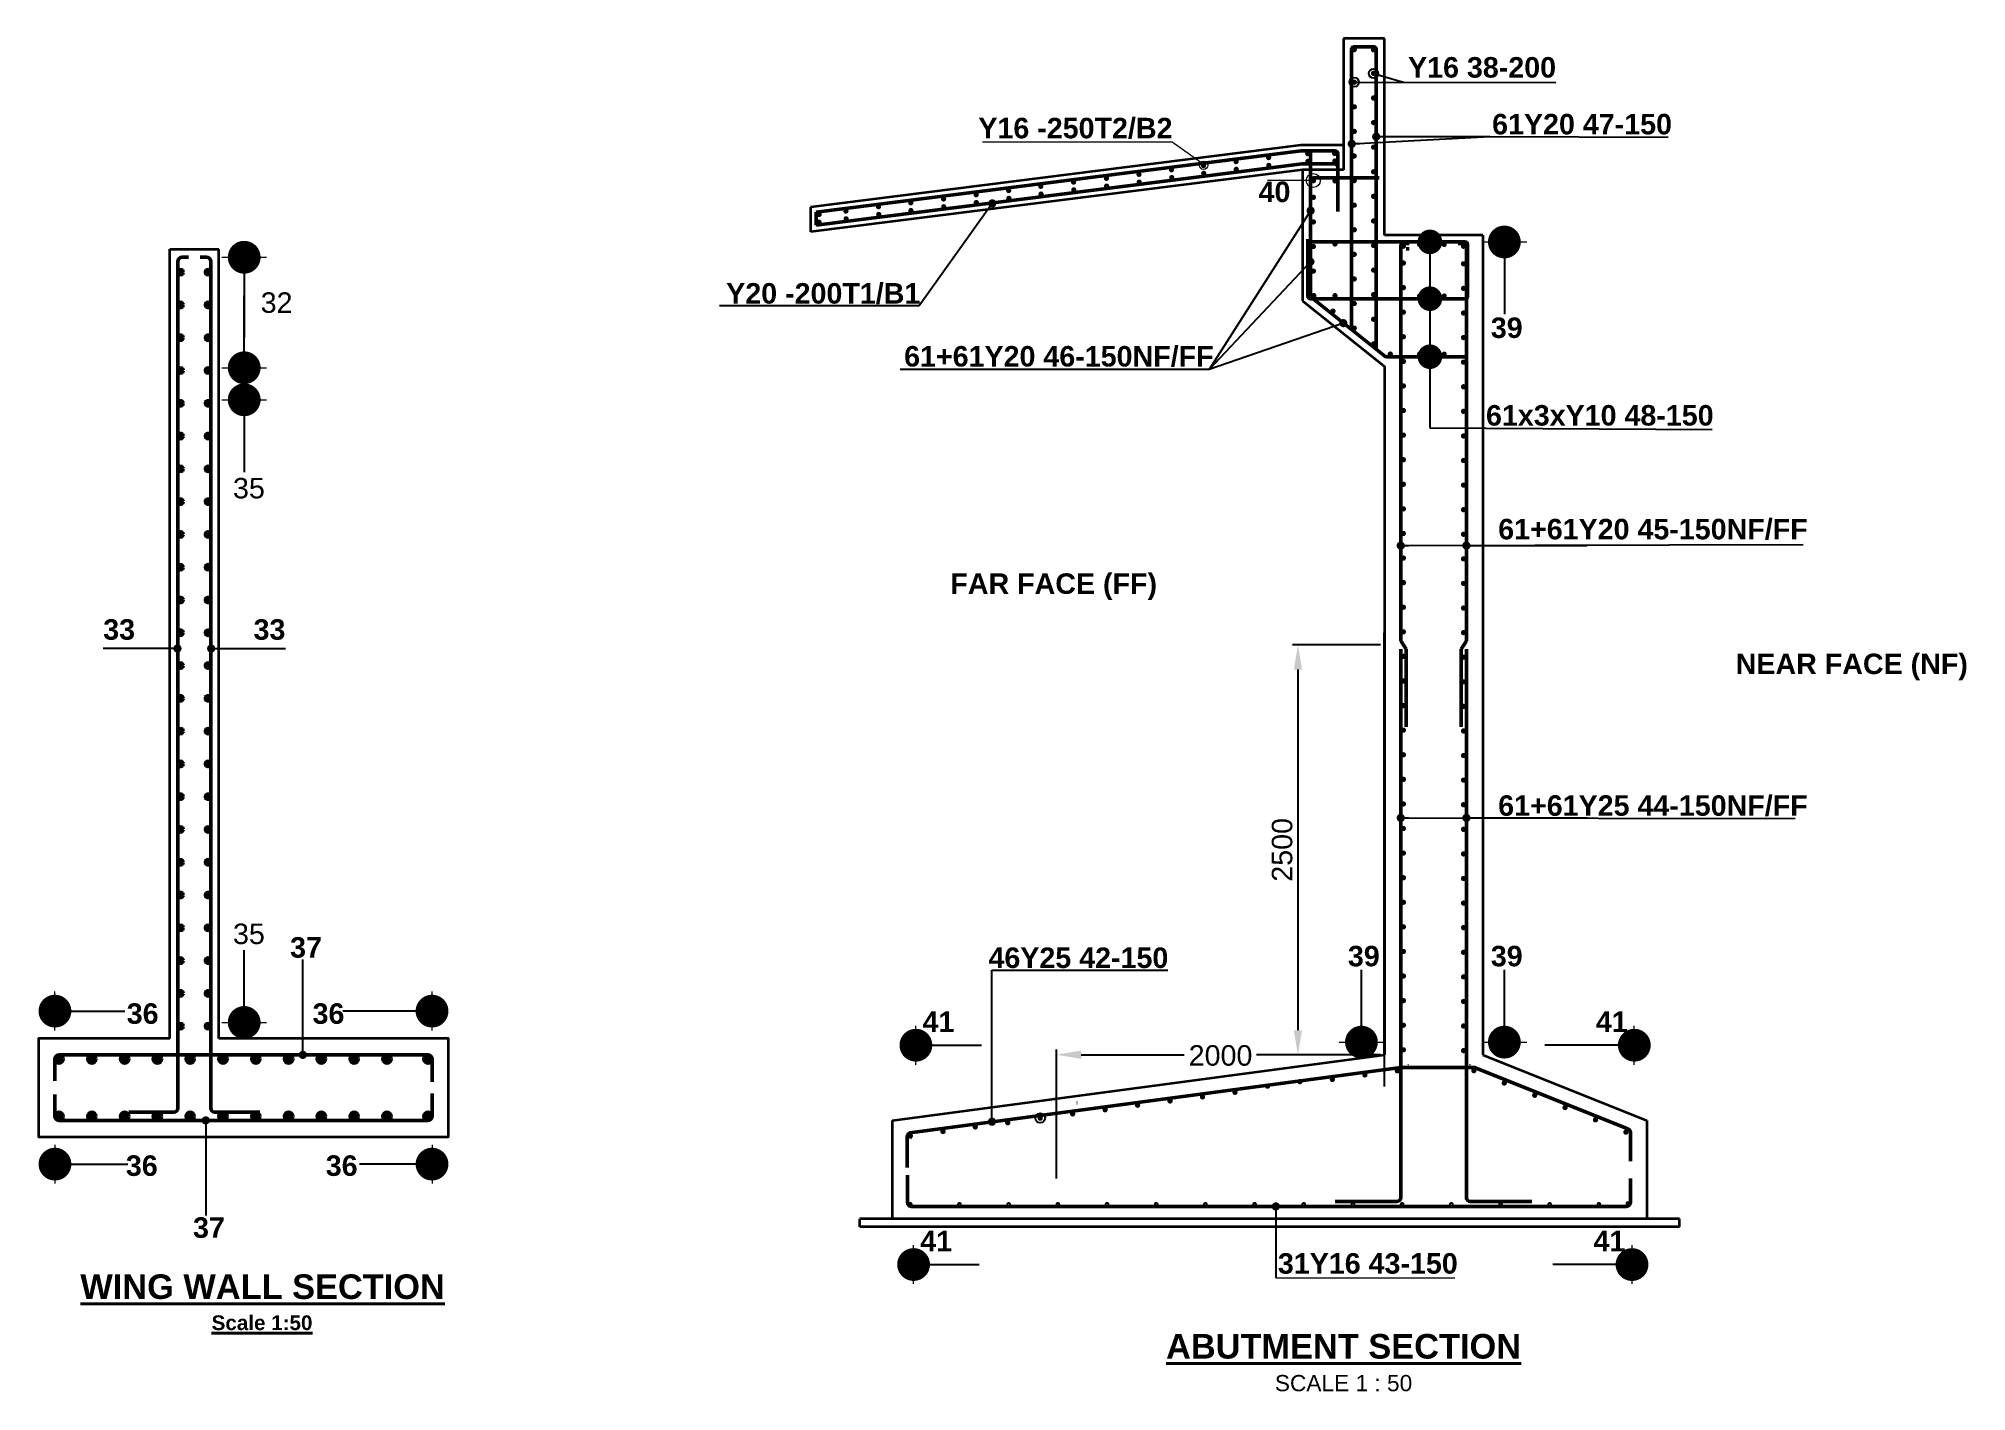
# Model space of a CAD drawing. Header units: millimetres. Extents: x -1307360 to -9241, y 140559 to 432424.
# Drawn here: x -1247910 to -1236150, y 151675 to 159929 of the extents above; entities that cross this region are included whole.
import ezdxf

# ---------------------------------------------------------------- set-up
doc = ezdxf.new("R2010")
doc.units = ezdxf.units.MM
doc.header["$MEASUREMENT"] = 0
for name, color, linetype, lineweight in [('dimension', 252, 'Continuous', 20), ('lettering', 120, 'Continuous', 25), ('outline', 3, 'Continuous', 35), ('reinforcement', 6, 'Continuous', 50), ('titles', 2, 'Continuous', 40)]:
    doc.layers.add(name, color=color, linetype=linetype, lineweight=lineweight)
doc.styles.add('ARIAL', font='arial.ttf')
doc.dimstyles.new('Dimstyle_50', dxfattribs={"dimtxt": 125, "dimasz": 125, "dimexe": 33, "dimexo": 25, "dimgap": 33, "dimtad": 1, "dimdec": 0, "dimzin": 0, "dimdsep": 46, "dimtxsty": 'ARIAL', "dimcen": 0.09, "dimclrd": 256, "dimclrt": 1, "dimadec": 0, "dimazin": 0, "dimtfac": 1, "dimtdec": 0, "dimtmove": 2, "dimatfit": 3, "dimldrblk": 'DOT', "dimfxl": 33, "dimtolj": 1, "dimtzin": 0, "dimarcsym": 0})

msp = doc.modelspace()

# ---------------------------------------------------------------- texts
at = {"layer": 'lettering', "char_height": 125, "style": 'ARIAL'}
for s, insert, width, attachment_point in [('\\pt1250;{\\fArial|b1|i0|c0|p34;Y16 38-200}', (-1239556.4, 159815.4), 973.836, 1), ('\\pt1250;{\\fArial|b1|i0|c0|p34;61Y20 47-150}', (-1239043.5, 159469), 5082.469, 1), ('{\\fArial|b1|i0|c0|p34;Y16 -250T2/B2}', (-1242177.2, 159444.9), 1278.898, 1), ('\\pt1250;{\\fArial|b1|i0|c0|p34;40}', (-1240468, 159056), 242.077, 1), ('{\\fArial|b1|i0|c0|p34;Y20 -200T1/B1}', (-1243715.3, 158436.6), 1278.898, 1), ('\\pt1250;32', (-1246554.7, 158380.2), 164.162, 1), ('\\pt1250;{\\fArial|b1|i0|c0|p34;39}', (-1239051.5, 158099.8), 287.741, 7), ('\\pt1250;{\\fArial|b1|i0|c0|p34;61+61Y20 46-150NF/FF}', (-1242630.1, 158052.6), 1953.523, 1), ('\\pt1250;{\\fArial|b1|i0|c0|p34;61x3xY10 48-150}', (-1239080.9, 157692.5), 1440.064, 1), ('\\pt1250;35', (-1246723.6, 157121.4), 262.219, 7), ('\\pt1250;{\\fArial|b1|i0|c0|p34;61+61Y20 45-150NF/FF}', (-1239006.5, 156998.4), 1985.138, 1), ('\\pt1250;{\\fArial|b1|i0|c0|p34;FAR FACE (FF)}', (-1242348.1, 156665.8), 1419.682, 1), ('\\pt1250;{\\fArial|b1|i0|c0|p34;33}', (-1247320.9, 156386.1), 276.568, 3), ('\\pt1250;{\\fArial|b1|i0|c0|p34;33}', (-1246598.2, 156386.1), 288.206, 1), ('\\pt1250;{\\fArial|b1|i0|c0|p34;NEAR FACE (NF)}', (-1237557.8, 156176.3), 5082.469, 1), ('\\pt1250;{\\fArial|b1|i0|c0|p34;61+61Y25 44-150NF/FF}', (-1239006.5, 155312), 1894.296, 1), ('\\pt1250;35', (-1246723.6, 154529.3), 260.879, 1), ('\\pt1250;{\\fArial|b1|i0|c0|p34;37}', (-1246375.3, 154319.6), 5082.469, 7), ('\\pt1250;{\\fArial|b1|i0|c0|p34;46Y25 42-150}', (-1241018.5, 154383.4), 1220.425, 3), ('\\pt1250;{\\fArial|b1|i0|c0|p34;39}', (-1239923.3, 154393.6), 287.741, 1), ('\\pt1250;{\\fArial|b1|i0|c0|p34;39}', (-1239051.5, 154393.6), 287.741, 1), ('\\pt1250;{\\fArial|b1|i0|c0|p34;36}', (-1247371.7, 153915.9), 243.446, 7), ('\\pt1250;{\\fArial|b1|i0|c0|p34;36}', (-1246044.1, 153915.9), 302.642, 9), ('\\pt1250;{\\fArial|b1|i0|c0|p34;41}', (-1242517.6, 153868), 302.642, 7), ('\\pt1250;{\\fArial|b1|i0|c0|p34;41}', (-1238216.8, 153868), 302.642, 9), ('\\pt1250;{\\fArial|b1|i0|c0|p34;36}', (-1247376.9, 153115.2), 269.396, 1), ('\\pt1250;{\\fArial|b1|i0|c0|p34;36}', (-1245963.5, 153115.2), 324.021, 3), ('\\pt1250;{\\fArial|b1|i0|c0|p34;37}', (-1246967.4, 152737.2), 295.309, 1), ('\\pt1250;{\\fArial|b1|i0|c0|p34;41}', (-1242531.6, 152530), 302.642, 7), ('\\pt1250;{\\fArial|b1|i0|c0|p34;41}', (-1238230.8, 152530), 302.642, 9), ('\\pt1250;{\\fArial|b1|i0|c0|p34;31Y16 43-150}', (-1240350.2, 152518.6), 1182.611, 1)]:
    msp.add_mtext(s, dxfattribs=dict(at, insert=insert, width=width, attachment_point=attachment_point))
at = {"layer": 'titles', "char_height": 150, "style": 'ARIAL'}
for s, insert, width, attachment_point in [('\\pi12.571;{\\fArial|b1|i0|c0|p34;\\L\\C1;WING WALL SECTION \\P\\pi813.27;\\H0.6x;Scale 1:50}', (-1247667.2, 152389.2), 2230.941, 1), ('{\\fArial|b1|i0|c0|p34;\\L\\C1;ABUTMENT SECTION\\P\\fArial|b0|i0|c0|p34;\\H0.66x;\\lSCALE 1 : 50}', (-1239949.8, 151850.2), 2426.961, 5)]:
    msp.add_mtext(s, dxfattribs=dict(at, insert=insert, width=width, attachment_point=attachment_point))

# ---------------------------------------------------------------- blocks, each defined once
blk = doc.blocks.new('_Dot')
at = {"color": 0, "linetype": 'ByBlock', "lineweight": -2}
blk.add_line((-0.5, 0), (-1, 0), dxfattribs=at)
at = {"color": 0, "linetype": 'ByBlock', "const_width": 0.5}
blk.add_lwpolyline([(-0.25, 0, 1), (0.25, 0, 1)], format="xyb", close=True, dxfattribs=at)
blk = doc.blocks.new('*D112')
at = {"layer": 'Defpoints', "color": 0, "transparency": 16777216}
for p in [(-1241700, 153729), (-1239700, 153511), (-1241700, 152949)]:
    blk.add_point(p, dxfattribs=at)
at = {"layer": 'dimension', "color": 0, "lineweight": -2, "transparency": 16777216}
for p, q in [((-1241700, 152974), (-1241700, 153762)), ((-1239700, 153536), (-1239700, 153762))]:
    blk.add_line(p, q, dxfattribs=at)
at = {"layer": 'dimension', "lineweight": -2, "transparency": 16777216}
for p, q in [((-1241550, 153729), (-1240921, 153729)), ((-1239850, 153729), (-1240480, 153729))]:
    blk.add_line(p, q, dxfattribs=at)
at = {"layer": 'dimension', "transparency": 16777216}
for points in [[(-1241550, 153754), (-1241550, 153704), (-1241700, 153729)], [(-1239850, 153754), (-1239850, 153704), (-1239700, 153729)]]:
    blk.add_solid(points, dxfattribs=at)
at = {"layer": 'dimension', "color": 1, "transparency": 16777216, "insert": (-1240700, 153724), "char_height": 125, "attachment_point": 5, "style": 'ARIAL'}
blk.add_mtext('\\A1;2000', dxfattribs=at)
blk = doc.blocks.new('*D113')
at = {"layer": 'Defpoints', "color": 0, "transparency": 16777216}
for p in [(-1239700, 156229), (-1240228, 153729), (-1239700, 153729)]:
    blk.add_point(p, dxfattribs=at)
at = {"layer": 'dimension', "color": 0, "lineweight": -2, "transparency": 16777216}
for p, q in [((-1239725, 156229), (-1240261, 156229)), ((-1239725, 153729), (-1240261, 153729))]:
    blk.add_line(p, q, dxfattribs=at)
at = {"layer": 'dimension', "lineweight": -2, "transparency": 16777216}
blk.add_line((-1240228, 156079), (-1240228, 153879), dxfattribs=at)
at = {"layer": 'dimension', "transparency": 16777216}
for points in [[(-1240253, 156079), (-1240203, 156079), (-1240228, 156229)], [(-1240253, 153879), (-1240203, 153879), (-1240228, 153729)]]:
    blk.add_solid(points, dxfattribs=at)
at = {"layer": 'dimension', "color": 1, "transparency": 16777216, "insert": (-1240324, 154979), "char_height": 125, "attachment_point": 5, "rotation": 90, "style": 'ARIAL'}
blk.add_mtext('\\A1;2500', dxfattribs=at)

# ---------------------------------------------------------------- dimensions: what is measured, and where the dimension line sits
at = {"layer": 'dimension'}
dim = msp.add_linear_dim(base=(-1240227.5, 153728.6), p1=(-1239700.5, 156228.6), p2=(-1239700.5, 153728.6), angle=90, dimstyle='Dimstyle_50', override={"dimasz": 150}, dxfattribs=at)
dim.commit()
dim.dimension.update_dxf_attribs({"geometry": '*D113', "text_midpoint": (-1240324.3, 154978.6)})
dim = msp.add_linear_dim(base=(-1241700.5, 153728.6), p1=(-1239700.5, 153510.7), p2=(-1241700.5, 152949.3), dimstyle='Dimstyle_50', override={"dimasz": 150}, dxfattribs=at)
dim.commit()
dim.dimension.update_dxf_attribs({"geometry": '*D112', "text_midpoint": (-1240700.5, 153724.5), "dimtype": 160})

# ---------------------------------------------------------------- hatches: boundary and pattern name
at = {"layer": 'reinforcement'}
for points in [[(-1240390.7, 159202.3, 1), (-1240422.7, 159202.3, 1)], [(-1240152.4, 159226.7, 1), (-1240184.4, 159226.7, 1)], [(-1239988.4, 159227.8, 1), (-1240020.4, 159227.8, 1)], [(-1241181.6, 159100.1, 1), (-1241213.6, 159100.1, 1)], [(-1240983.1, 159127.6, 1), (-1241015.1, 159127.6, 1)], [(-1240787.7, 159153.5, 1), (-1240819.7, 159153.5, 1)], [(-1240786.6, 159106.3, 1), (-1240818.6, 159106.3, 1)], [(-1240589.2, 159177.9, 1), (-1240621.2, 159177.9, 1)], [(-1240588.1, 159130.7, 1), (-1240620.1, 159130.7, 1)], [(-1240389.6, 159155, 1), (-1240421.6, 159155, 1)], [(-1240151.2, 159179.4, 1), (-1240183.2, 159179.4, 1)], [(-1239986.8, 159181.4, 1), (-1240018.8, 159181.4, 1)], [(-1242174.8, 158975.4, 1), (-1242206.8, 158975.4, 1)], [(-1241976.3, 159001.1, 1), (-1242008.3, 159001.1, 1)], [(-1241780.3, 159026.9, 1), (-1241812.3, 159026.9, 1)], [(-1241779.1, 158979.7, 1), (-1241811.1, 158979.7, 1)], [(-1241580.2, 159052.9, 1), (-1241612.2, 159052.9, 1)], [(-1241579, 159005.6, 1), (-1241611, 159005.6, 1)], [(-1241380.1, 159075.7, 1), (-1241412.1, 159075.7, 1)], [(-1241379, 159028.4, 1), (-1241411, 159028.4, 1)], [(-1241180.5, 159052.8, 1), (-1241212.5, 159052.8, 1)], [(-1240981.9, 159080.3, 1), (-1241013.9, 159080.3, 1)], [(-1243132.3, 158855.5, 1), (-1243164.3, 158855.5, 1)], [(-1242968.9, 158876.2, 1), (-1243000.9, 158876.2, 1)], [(-1242769.9, 158902.9, 1), (-1242801.9, 158902.9, 1)], [(-1242768.7, 158855.7, 1), (-1242800.7, 158855.7, 1)], [(-1242573.3, 158926.3, 1), (-1242605.3, 158926.3, 1)], [(-1242572.2, 158879, 1), (-1242604.2, 158879, 1)], [(-1242373.3, 158949.8, 1), (-1242405.3, 158949.8, 1)], [(-1242372.2, 158902.6, 1), (-1242404.2, 158902.6, 1)], [(-1242173.7, 158928.2, 1), (-1242205.7, 158928.2, 1)], [(-1241975.1, 158953.8, 1), (-1242007.1, 158953.8, 1)], [(-1243133.2, 158808.3, 1), (-1243165.2, 158808.3, 1)], [(-1242967.7, 158828.9, 1), (-1242999.7, 158828.9, 1)], [(-1247059.5, 158503.4, 1), (-1247027.5, 158503.4, 1)], [(-1246859.5, 158503.4, 1), (-1246891.5, 158503.4, 1)], [(-1247059.5, 158303.4, 1), (-1247027.5, 158303.4, 1)], [(-1246859.5, 158303.4, 1), (-1246891.5, 158303.4, 1)], [(-1247059.5, 158103.4, 1), (-1247027.5, 158103.4, 1)], [(-1246859.5, 158103.4, 1), (-1246891.5, 158103.4, 1)], [(-1247059.5, 157903.4, 1), (-1247027.5, 157903.4, 1)], [(-1246859.5, 157903.4, 1), (-1246891.5, 157903.4, 1)], [(-1247059.5, 157703.4, 1), (-1247027.5, 157703.4, 1)], [(-1246859.5, 157703.4, 1), (-1246891.5, 157703.4, 1)], [(-1247059.5, 157503.4, 1), (-1247027.5, 157503.4, 1)], [(-1246859.5, 157503.4, 1), (-1246891.5, 157503.4, 1)], [(-1247059.5, 157303.4, 1), (-1247027.5, 157303.4, 1)], [(-1246859.5, 157303.4, 1), (-1246891.5, 157303.4, 1)], [(-1247059.5, 157103.4, 1), (-1247027.5, 157103.4, 1)], [(-1246859.5, 157103.4, 1), (-1246891.5, 157103.4, 1)], [(-1247059.5, 156903.4, 1), (-1247027.5, 156903.4, 1)], [(-1246859.5, 156903.4, 1), (-1246891.5, 156903.4, 1)], [(-1247059.5, 156703.4, 1), (-1247027.5, 156703.4, 1)], [(-1246859.5, 156703.4, 1), (-1246891.5, 156703.4, 1)], [(-1247059.5, 156503.4, 1), (-1247027.5, 156503.4, 1)], [(-1246859.5, 156503.4, 1), (-1246891.5, 156503.4, 1)], [(-1247059.5, 156303.4, 1), (-1247027.5, 156303.4, 1)], [(-1246859.5, 156303.4, 1), (-1246891.5, 156303.4, 1)], [(-1247059.5, 156103.4, 1), (-1247027.5, 156103.4, 1)], [(-1246859.5, 156103.4, 1), (-1246891.5, 156103.4, 1)], [(-1247059.5, 155903.4, 1), (-1247027.5, 155903.4, 1)], [(-1246859.5, 155903.4, 1), (-1246891.5, 155903.4, 1)], [(-1247059.5, 155703.4, 1), (-1247027.5, 155703.4, 1)], [(-1246859.5, 155703.4, 1), (-1246891.5, 155703.4, 1)], [(-1247059.5, 155503.4, 1), (-1247027.5, 155503.4, 1)], [(-1246859.5, 155503.4, 1), (-1246891.5, 155503.4, 1)], [(-1247059.5, 155303.4, 1), (-1247027.5, 155303.4, 1)], [(-1246859.5, 155303.4, 1), (-1246891.5, 155303.4, 1)], [(-1247059.5, 155103.4, 1), (-1247027.5, 155103.4, 1)], [(-1246859.5, 155103.4, 1), (-1246891.5, 155103.4, 1)], [(-1247059.5, 154903.4, 1), (-1247027.5, 154903.4, 1)], [(-1246859.5, 154903.4, 1), (-1246891.5, 154903.4, 1)], [(-1247059.5, 154703.4, 1), (-1247027.5, 154703.4, 1)], [(-1246859.5, 154703.4, 1), (-1246891.5, 154703.4, 1)], [(-1247059.5, 154503.4, 1), (-1247027.5, 154503.4, 1)], [(-1246859.5, 154503.4, 1), (-1246891.5, 154503.4, 1)], [(-1247059.5, 154303.4, 1), (-1247027.5, 154303.4, 1)], [(-1246859.5, 154303.4, 1), (-1246891.5, 154303.4, 1)], [(-1247059.5, 154103.4, 1), (-1247027.5, 154103.4, 1)], [(-1246859.5, 154103.4, 1), (-1246891.5, 154103.4, 1)], [(-1247059.5, 153903.4, 1), (-1247027.5, 153903.4, 1)], [(-1246859.5, 153903.4, 1), (-1246891.5, 153903.4, 1)], [(-1247809.5, 153703.4, 1), (-1247759.5, 153703.4, 1)], [(-1247609.5, 153703.4, 1), (-1247559.5, 153703.4, 1)], [(-1247409.5, 153703.4, 1), (-1247359.5, 153703.4, 1)], [(-1247209.5, 153703.4, 1), (-1247159.5, 153703.4, 1)], [(-1247009.5, 153703.4, 1), (-1246959.5, 153703.4, 1)], [(-1246809.5, 153703.4, 1), (-1246759.5, 153703.4, 1)], [(-1246609.5, 153703.4, 1), (-1246559.5, 153703.4, 1)], [(-1246409.5, 153703.4, 1), (-1246359.5, 153703.4, 1)], [(-1246209.5, 153703.4, 1), (-1246159.5, 153703.4, 1)], [(-1246009.5, 153703.4, 1), (-1245959.5, 153703.4, 1)], [(-1245809.5, 153703.4, 1), (-1245759.5, 153703.4, 1)], [(-1245559.5, 153703.4, 1), (-1245509.5, 153703.4, 1)], [(-1247809.5, 153353.4, 1), (-1247759.5, 153353.4, 1)], [(-1247609.5, 153353.4, 1), (-1247559.5, 153353.4, 1)], [(-1247409.5, 153353.4, 1), (-1247359.5, 153353.4, 1)], [(-1247209.5, 153353.4, 1), (-1247159.5, 153353.4, 1)], [(-1247009.5, 153353.4, 1), (-1246959.5, 153353.4, 1)], [(-1246809.5, 153353.4, 1), (-1246759.5, 153353.4, 1)], [(-1246609.5, 153353.4, 1), (-1246559.5, 153353.4, 1)], [(-1246409.5, 153353.4, 1), (-1246359.5, 153353.4, 1)], [(-1246209.5, 153353.4, 1), (-1246159.5, 153353.4, 1)], [(-1246009.5, 153353.4, 1), (-1245959.5, 153353.4, 1)], [(-1245809.5, 153353.4, 1), (-1245759.5, 153353.4, 1)], [(-1245559.5, 153353.4, 1), (-1245509.5, 153353.4, 1)]]:
    msp.add_hatch(color=256, dxfattribs=at).paths.add_polyline_path(points)

# ---------------------------------------------------------------- linework, layer by layer
for points in [[(-1239738.8, 159707.7), (-1239584.2, 159662)], [(-1239884.5, 159662), (-1238655.5, 159660.9)], [(-1239058.3, 159330.1), (-1237970.4, 159327.4)], [(-1242538.1, 158298.4), (-1243755.4, 158298.4)], [(-1240769.6, 157909.7), (-1242654.6, 157909.7)], [(-1239422.9, 157553.3), (-1237701.9, 157542.7)], [(-1242094.2, 154245.9), (-1241022.4, 154245.9)]]:
    msp.add_lwpolyline(points)
for centre, radius in [((-1239884.5, 159662), 28.9), ((-1239766.5, 159715.9), 28.9), ((-1241800.2, 153342.3), 29.5)]:
    msp.add_circle(centre, radius)
at = {"layer": 'dimension'}
for p, q in [((-1240994.2, 159296.5), (-1242152, 159296.5)), ((-1239100.5, 158687.4), (-1238832.3, 158687.4)), ((-1246791.8, 158594.3), (-1246518.7, 158594.3)), ((-1246791.8, 157920.1), (-1246518.7, 157920.1)), ((-1246791.8, 157724.6), (-1246518.7, 157724.6)), ((-1247809.5, 153876.3), (-1247809.5, 154114)), ((-1245509.5, 153876.3), (-1245509.5, 154114)), ((-1246791.8, 153926.1), (-1246518.7, 153926.1)), ((-1242558.2, 153668.4), (-1242558.2, 153906.1)), ((-1238176.2, 153668.4), (-1238176.2, 153906.1)), ((-1239977.1, 153806), (-1239704, 153806)), ((-1239105.3, 153806), (-1238832.3, 153806)), ((-1247809.5, 153180.5), (-1247809.5, 152942.8)), ((-1245509.5, 153180.5), (-1245509.5, 152942.8)), ((-1242572.2, 152330.5), (-1242572.2, 152568.2)), ((-1238190.2, 152330.5), (-1238190.2, 152568.2))]:
    msp.add_line(p, q, dxfattribs=at)
for points in [[(-1240820.2, 159173.4), (-1240994.2, 159296.5)], [(-1240134.5, 159062.6), (-1240414, 159062.6)], [(-1240363.1, 152367.8), (-1239270.5, 152367.8)]]:
    msp.add_lwpolyline(points, dxfattribs=at)
for centre, radius in [((-1240803.4, 159155), 25), ((-1240134.5, 159062.6), 43)]:
    msp.add_circle(centre, radius, dxfattribs=at)
for centre, start, end in [((-1239554.3, 153642.7), 90, 95.71059), ((-1239180.9, 153642.7), 78.69007, 90)]:
    msp.add_arc(centre, 25, start, end, dxfattribs=at)
at = {"layer": 'outline'}
for p, q in [((-1239950.5, 159928.6), (-1239950.5, 159128.6)), ((-1239700.5, 159928.6), (-1239950.5, 159928.6)), ((-1239700.5, 158728.6), (-1239700.5, 159928.6)), ((-1240209.9, 159278.6), (-1243200.5, 158900.9)), ((-1239950.5, 159278.6), (-1240209.9, 159278.6)), ((-1240200.5, 159128.6), (-1243200.5, 158749.7)), ((-1240200.5, 159128.6), (-1240200.5, 158328.6)), ((-1239950.5, 159128.6), (-1240200.5, 159128.6)), ((-1243200.5, 158900.9), (-1243200.5, 158749.7)), ((-1247109.5, 158643.9), (-1246809.5, 158643.9)), ((-1247109.5, 153828.4), (-1247109.5, 158643.9)), ((-1246809.5, 153828.4), (-1246809.5, 158643.9)), ((-1239100.5, 158728.6), (-1239700.5, 158728.6)), ((-1239100.5, 158728.6), (-1239100.5, 153728.6)), ((-1240200.5, 158328.6), (-1239700.5, 157928.6)), ((-1239700.5, 157928.6), (-1239700.5, 153728.6)), ((-1239700.5, 153728.6), (-1239700.5, 156303.6)), ((-1242700.5, 153328.6), (-1239700.5, 153728.6)), ((-1239100.5, 153728.6), (-1238100.5, 153328.6)), ((-1242700.5, 152728.6), (-1242700.5, 153328.6)), ((-1238100.5, 153328.6), (-1238100.5, 152728.6)), ((-1237900.5, 152728.6), (-1242900.5, 152728.6)), ((-1242900.5, 152678.6), (-1242900.5, 152728.6)), ((-1237900.5, 152678.6), (-1242900.5, 152678.6)), ((-1237900.5, 152678.6), (-1237900.5, 152728.6)), ((-1237900.5, 152678.6), (-1237900.5, 152728.6))]:
    msp.add_line(p, q, dxfattribs=at)
msp.add_lwpolyline([(-1247109.5, 153828.4), (-1247909.5, 153828.4), (-1247909.5, 153228.4), (-1245409.5, 153228.4), (-1245409.5, 153828.4), (-1246809.5, 153828.4)], dxfattribs=at)
at = {"layer": 'reinforcement'}
for p, q in [((-1239900.5, 159862.6), (-1239900.5, 158152.6)), ((-1239766.5, 159878.6), (-1239884.5, 159878.6)), ((-1239750.5, 158032.6), (-1239750.5, 159862.6)), ((-1240207.7, 159243.6), (-1243165.5, 158870)), ((-1240001.5, 159243.6), (-1240209.9, 159243.6)), ((-1240166.5, 159243.6), (-1240207.7, 159243.6)), ((-1240150.5, 159062.6), (-1240150.5, 159227.6)), ((-1239985.5, 159227.6), (-1239985.5, 159128.6)), ((-1240202.7, 159163.6), (-1243165.5, 158789.4)), ((-1239985.5, 159163.6), (-1240202.7, 159163.6)), ((-1239985.5, 159147.6), (-1239985.5, 158872.6)), ((-1240150.5, 159062.6), (-1240150.5, 158360.3)), ((-1239732.2, 159078.6), (-1240134.5, 159078.6)), ((-1243165.5, 158870), (-1243165.5, 158789.4)), ((-1247059.5, 153403.1), (-1247059.5, 158568.9)), ((-1247034.5, 158593.9), (-1246994.9, 158593.9)), ((-1246884.5, 158593.9), (-1246924.2, 158593.9)), ((-1246859.5, 153403.1), (-1246859.5, 158568.9)), ((-1240144.5, 158347.8), (-1239698.6, 157991.1)), ((-1239200.1, 157987.6), (-1239688.6, 157987.6)), ((-1239568.8, 156203.6), (-1239600.8, 156253.6)), ((-1239600.8, 156203.6), (-1239600.8, 152858.5)), ((-1239232.1, 156203.6), (-1239200.1, 156253.6)), ((-1239199.9, 156203.6), (-1239200.5, 152858.5)), ((-1247809.5, 153570.2), (-1247809.5, 153703.4)), ((-1247784.5, 153728.4), (-1245534.5, 153728.4)), ((-1245509.5, 153703.4), (-1245509.5, 153564.5)), ((-1242595.6, 153251.8), (-1239600.8, 153651.1)), ((-1239600.8, 153651.1), (-1239149, 153651.1)), ((-1239151.6, 153652.1), (-1238215.6, 153277.7)), ((-1247809.5, 153486.6), (-1247809.5, 153353.4)), ((-1245509.5, 153353.4), (-1245509.5, 153492.3)), ((-1247084.5, 153378.1), (-1247359.5, 153378.1)), ((-1246834.5, 153378.1), (-1246559.5, 153378.1)), ((-1241575.6, 153435.7), (-1241575.4, 153435.7)), ((-1241575.5, 153435.6), (-1241575.5, 153435.8)), ((-1247784.5, 153328.4), (-1245534.5, 153328.4)), ((-1242611.1, 153228.6), (-1242611.1, 153041.1)), ((-1242586.2, 153223.7), (-1242586, 153223.7)), ((-1242586.1, 153223.7), (-1242586.1, 153223.8)), ((-1238200.5, 153080), (-1238200.5, 153254.7)), ((-1242609.5, 152828.6), (-1242609.5, 152993.6)), ((-1238200.5, 152973.3), (-1238200.5, 152828.6)), ((-1238225.5, 152803.6), (-1242584.5, 152803.6)), ((-1239625.8, 152833.5), (-1240000.8, 152833.5)), ((-1239175.5, 152833.5), (-1238800.5, 152833.5))]:
    msp.add_line(p, q, dxfattribs=at)
at = {"layer": 'reinforcement', "const_width": 16}
for points in [[(-1239892.5, 159860.7, 1), (-1239876.5, 159860.7, 1)], [(-1239774.5, 159859.5, 1), (-1239758.5, 159859.5, 1)], [(-1239774.5, 159715.9, 1), (-1239758.5, 159715.9, 1)], [(-1239892.5, 159662, 1), (-1239876.5, 159662, 1)], [(-1239774.5, 159565.9, 1), (-1239758.5, 159565.9, 1)], [(-1239892.5, 159512, 1), (-1239876.5, 159512, 1)], [(-1239892.5, 159362, 1), (-1239876.5, 159362, 1)], [(-1239774.5, 159415.9, 1), (-1239758.5, 159415.9, 1)], [(-1239892.5, 159212, 1), (-1239876.5, 159212, 1)], [(-1239774.5, 159265.9, 1), (-1239758.5, 159265.9, 1)], [(-1239774.5, 159115.9, 1), (-1239758.5, 159115.9, 1)], [(-1240141.6, 159061.4, 1), (-1240125.6, 159061.4, 1)], [(-1240009.8, 159060.2, 1), (-1239993.8, 159060.2, 1)], [(-1239892.5, 159062, 1), (-1239876.5, 159062, 1)], [(-1240141.6, 158959.9, 1), (-1240125.6, 158959.9, 1)], [(-1239892.5, 158912, 1), (-1239876.5, 158912, 1)], [(-1239774.5, 158965.9, 1), (-1239758.5, 158965.9, 1)], [(-1240141.6, 158809.9, 1), (-1240125.6, 158809.9, 1)], [(-1239892.5, 158762, 1), (-1239876.5, 158762, 1)], [(-1239774.5, 158815.9, 1), (-1239758.5, 158815.9, 1)], [(-1240141.6, 158659.9, 1), (-1240125.6, 158659.9, 1)], [(-1240009.8, 158675.3, 1), (-1239993.8, 158675.3, 1)], [(-1239774.5, 158665.9, 1), (-1239758.5, 158665.9, 1)], [(-1239592.7, 158661.6, 1), (-1239576.7, 158661.6, 1)], [(-1239493.8, 158672.7, 1), (-1239477.8, 158672.7, 1)], [(-1239343.8, 158672.7, 1), (-1239327.8, 158672.7, 1)], [(-1239226, 158661.5, 1), (-1239210, 158661.5, 1)], [(-1240141.6, 158509.9, 1), (-1240125.6, 158509.9, 1)], [(-1239892.5, 158612, 1), (-1239876.5, 158612, 1)], [(-1239774.5, 158515.9, 1), (-1239758.5, 158515.9, 1)], [(-1239592.7, 158559.2, 1), (-1239576.7, 158559.2, 1)], [(-1239226, 158554.3, 1), (-1239210, 158554.3, 1)], [(-1239892.5, 158462, 1), (-1239876.5, 158462, 1)], [(-1239592.7, 158409.2, 1), (-1239576.7, 158409.2, 1)], [(-1239226, 158404.3, 1), (-1239210, 158404.3, 1)], [(-1240138.9, 158359.9, 1), (-1240122.9, 158359.9, 1)], [(-1240022.3, 158265.5, 1), (-1240006.3, 158265.5, 1)], [(-1240009.8, 158359.9, 1), (-1239993.8, 158359.9, 1)], [(-1239892.5, 158312, 1), (-1239876.5, 158312, 1)], [(-1239774.5, 158365.9, 1), (-1239758.5, 158365.9, 1)], [(-1239493.8, 158357.5, 1), (-1239477.8, 158357.5, 1)], [(-1239343.8, 158357.5, 1), (-1239327.8, 158357.5, 1)], [(-1239892.5, 158162, 1), (-1239876.5, 158162, 1)], [(-1239774.5, 158215.9, 1), (-1239758.5, 158215.9, 1)], [(-1239592.7, 158259.2, 1), (-1239576.7, 158259.2, 1)], [(-1239226, 158254.3, 1), (-1239210, 158254.3, 1)], [(-1239774.5, 158065.9, 1), (-1239758.5, 158065.9, 1)], [(-1239592.7, 158109.2, 1), (-1239576.7, 158109.2, 1)], [(-1239226, 158104.3, 1), (-1239210, 158104.3, 1)], [(-1239672.6, 158003.6, 1), (-1239656.6, 158003.6, 1)], [(-1239592.7, 157959.2, 1), (-1239576.7, 157959.2, 1)], [(-1239493.8, 158003, 1), (-1239477.8, 158003, 1)], [(-1239343.8, 158003, 1), (-1239327.8, 158003, 1)], [(-1239226, 157954.3, 1), (-1239210, 157954.3, 1)], [(-1239592.7, 157809.2, 1), (-1239576.7, 157809.2, 1)], [(-1239226, 157804.3, 1), (-1239210, 157804.3, 1)], [(-1239592.7, 157659.2, 1), (-1239576.7, 157659.2, 1)], [(-1239226, 157654.3, 1), (-1239210, 157654.3, 1)], [(-1239592.7, 157509.2, 1), (-1239576.7, 157509.2, 1)], [(-1239226, 157504.3, 1), (-1239210, 157504.3, 1)], [(-1239592.7, 157359.2, 1), (-1239576.7, 157359.2, 1)], [(-1239226, 157354.3, 1), (-1239210, 157354.3, 1)], [(-1239592.7, 157209.2, 1), (-1239576.7, 157209.2, 1)], [(-1239226, 157204.3, 1), (-1239210, 157204.3, 1)], [(-1239592.7, 157059.2, 1), (-1239576.7, 157059.2, 1)], [(-1239226, 157054.3, 1), (-1239210, 157054.3, 1)], [(-1239592.7, 156909.2, 1), (-1239576.7, 156909.2, 1)], [(-1239226, 156904.3, 1), (-1239210, 156904.3, 1)], [(-1239592.7, 156759.2, 1), (-1239576.7, 156759.2, 1)], [(-1239226, 156754.3, 1), (-1239210, 156754.3, 1)], [(-1239592.7, 156609.2, 1), (-1239576.7, 156609.2, 1)], [(-1239226, 156604.3, 1), (-1239210, 156604.3, 1)], [(-1239592.7, 156459.2, 1), (-1239576.7, 156459.2, 1)], [(-1239226, 156454.3, 1), (-1239210, 156454.3, 1)], [(-1239592.7, 156309.2, 1), (-1239576.7, 156309.2, 1)], [(-1239226, 156304.3, 1), (-1239210, 156304.3, 1)], [(-1239592.7, 156159.2, 1), (-1239576.7, 156159.2, 1)], [(-1239226, 156154.3, 1), (-1239210, 156154.3, 1)], [(-1239592.7, 156009.2, 1), (-1239576.7, 156009.2, 1)], [(-1239226, 156004.3, 1), (-1239210, 156004.3, 1)], [(-1239592.7, 155859.2, 1), (-1239576.7, 155859.2, 1)], [(-1239226, 155854.3, 1), (-1239210, 155854.3, 1)], [(-1239592.7, 155709.2, 1), (-1239576.7, 155709.2, 1)], [(-1239226, 155704.3, 1), (-1239210, 155704.3, 1)], [(-1239592.7, 155559.2, 1), (-1239576.7, 155559.2, 1)], [(-1239226, 155554.3, 1), (-1239210, 155554.3, 1)], [(-1239592.7, 155409.2, 1), (-1239576.7, 155409.2, 1)], [(-1239226, 155404.3, 1), (-1239210, 155404.3, 1)], [(-1239592.7, 155259.2, 1), (-1239576.7, 155259.2, 1)], [(-1239226, 155254.3, 1), (-1239210, 155254.3, 1)], [(-1239592.7, 155109.2, 1), (-1239576.7, 155109.2, 1)], [(-1239226, 155104.3, 1), (-1239210, 155104.3, 1)], [(-1239592.7, 154959.2, 1), (-1239576.7, 154959.2, 1)], [(-1239226, 154954.3, 1), (-1239210, 154954.3, 1)], [(-1239592.7, 154809.2, 1), (-1239576.7, 154809.2, 1)], [(-1239226, 154804.3, 1), (-1239210, 154804.3, 1)], [(-1239592.7, 154659.2, 1), (-1239576.7, 154659.2, 1)], [(-1239226, 154654.3, 1), (-1239210, 154654.3, 1)], [(-1239592.7, 154509.2, 1), (-1239576.7, 154509.2, 1)], [(-1239226, 154504.3, 1), (-1239210, 154504.3, 1)], [(-1239592.7, 154359.2, 1), (-1239576.7, 154359.2, 1)], [(-1239226, 154354.3, 1), (-1239210, 154354.3, 1)], [(-1239592.7, 154209.2, 1), (-1239576.7, 154209.2, 1)], [(-1239226, 154204.3, 1), (-1239210, 154204.3, 1)], [(-1239592.7, 154059.2, 1), (-1239576.7, 154059.2, 1)], [(-1239226, 154054.3, 1), (-1239210, 154054.3, 1)], [(-1239592.7, 153909.2, 1), (-1239576.7, 153909.2, 1)], [(-1239226, 153904.3, 1), (-1239210, 153904.3, 1)], [(-1239592.7, 153759.2, 1), (-1239576.7, 153759.2, 1)], [(-1239226, 153754.3, 1), (-1239210, 153754.3, 1)], [(-1240223.7, 153565, 1), (-1240207.7, 153565, 1)], [(-1240025.7, 153578.6, 1), (-1240009.7, 153578.6, 1)], [(-1239827.6, 153605.9, 1), (-1239811.6, 153605.9, 1)], [(-1239629.6, 153631.6, 1), (-1239613.6, 153631.6, 1)], [(-1239162.8, 153631.6, 1), (-1239146.8, 153631.6, 1)], [(-1241016, 153447.1, 1), (-1241000, 153447.1, 1)], [(-1240817.9, 153471.9, 1), (-1240801.9, 153471.9, 1)], [(-1240619.8, 153499.7, 1), (-1240603.8, 153499.7, 1)], [(-1240421.8, 153537.2, 1), (-1240405.8, 153537.2, 1)], [(-1238977.3, 153556.6, 1), (-1238961.3, 153556.6, 1)], [(-1238791.9, 153481.7, 1), (-1238775.9, 153481.7, 1)], [(-1241808.2, 153342.3, 1), (-1241792.2, 153342.3, 1)], [(-1241610.1, 153368.2, 1), (-1241594.1, 153368.2, 1)], [(-1241412.1, 153393.3, 1), (-1241396.1, 153393.3, 1)], [(-1241214, 153421.1, 1), (-1241198, 153421.1, 1)], [(-1238606.5, 153406.8, 1), (-1238590.5, 153406.8, 1)], [(-1238421, 153331.9, 1), (-1238405, 153331.9, 1)], [(-1242600.4, 153233.6, 1), (-1242584.4, 153233.6, 1)], [(-1242401, 153260.8, 1), (-1242385, 153260.8, 1)], [(-1242204.3, 153288.6, 1), (-1242188.3, 153288.6, 1)], [(-1242006.2, 153314.5, 1), (-1241990.2, 153314.5, 1)], [(-1238235.6, 153256.9, 1), (-1238219.6, 153256.9, 1)], [(-1242598.6, 152816.6, 1), (-1242586.1, 152816.6, 1)], [(-1242298.6, 152816.6, 1), (-1242286.1, 152816.6, 1)], [(-1241998.6, 152816.6, 1), (-1241986.1, 152816.6, 1)], [(-1241698.6, 152816.6, 1), (-1241686.1, 152816.6, 1)], [(-1241398.6, 152816.6, 1), (-1241386.1, 152816.6, 1)], [(-1241098.6, 152816.6, 1), (-1241086.1, 152816.6, 1)], [(-1240798.6, 152816.6, 1), (-1240786.1, 152816.6, 1)], [(-1240498.6, 152816.6, 1), (-1240486.1, 152816.6, 1)], [(-1240198.6, 152816.6, 1), (-1240186.1, 152816.6, 1)], [(-1239898.6, 152816.6, 1), (-1239886.1, 152816.6, 1)], [(-1239598.6, 152816.6, 1), (-1239586.1, 152816.6, 1)], [(-1239298.6, 152816.6, 1), (-1239286.1, 152816.6, 1)], [(-1238998.6, 152816.6, 1), (-1238986.1, 152816.6, 1)], [(-1238698.6, 152816.6, 1), (-1238686.1, 152816.6, 1)], [(-1238398.6, 152816.6, 1), (-1238386.1, 152816.6, 1)], [(-1238222, 152821.4, 1), (-1238209.5, 152821.4, 1)]]:
    msp.add_lwpolyline(points, format="xyb", close=True, dxfattribs=at)
at = {"layer": 'reinforcement'}
for points in [[(-1240167.6, 158704.8), (-1240167.6, 158357.6, 0.4142136), (-1240151.6, 158341.6), (-1239209.1, 158341.6, 0.4142136), (-1239193.1, 158357.6), (-1239193.1, 158672.3, 0.4142136), (-1239209.1, 158688.3), (-1240176.1, 158688.3)], [(-1239550.5, 158678.6), (-1239584.8, 158678.6, 0.4142136), (-1239600.8, 158662.6), (-1239600.8, 156253.6)], [(-1239200.1, 156253.6), (-1239200.1, 158662.6, 0.4142136), (-1239216.1, 158678.6), (-1239250.5, 158678.6)]]:
    msp.add_lwpolyline(points, format="xyb", dxfattribs=at)
for points in [[(-1239550.5, 158646.6), (-1239568.8, 158646.6)], [(-1239568.8, 156203.6), (-1239568.8, 155728.6)], [(-1239232.1, 155728.6), (-1239232.1, 156203.6)]]:
    msp.add_lwpolyline(points, dxfattribs=at)
for centre, radius in [((-1247043.5, 158503.4), 16), ((-1246875.5, 158503.4), 16), ((-1247043.5, 158303.4), 16), ((-1246875.5, 158303.4), 16), ((-1247043.5, 158103.4), 16), ((-1246875.5, 158103.4), 16), ((-1247043.5, 157903.4), 16), ((-1246875.5, 157903.4), 16), ((-1247043.5, 157703.4), 16), ((-1246875.5, 157703.4), 16), ((-1247043.5, 157503.4), 16), ((-1246875.5, 157503.4), 16), ((-1247043.5, 157303.4), 16), ((-1246875.5, 157303.4), 16), ((-1247043.5, 157103.4), 16), ((-1246875.5, 157103.4), 16), ((-1247043.5, 156903.4), 16), ((-1246875.5, 156903.4), 16), ((-1247043.5, 156703.4), 16), ((-1246875.5, 156703.4), 16), ((-1247043.5, 156503.4), 16), ((-1246875.5, 156503.4), 16), ((-1247043.5, 156303.4), 16), ((-1246875.5, 156303.4), 16), ((-1247043.5, 156103.4), 16), ((-1246875.5, 156103.4), 16), ((-1247043.5, 155903.4), 16), ((-1246875.5, 155903.4), 16), ((-1247043.5, 155703.4), 16), ((-1246875.5, 155703.4), 16), ((-1247043.5, 155503.4), 16), ((-1246875.5, 155503.4), 16), ((-1247043.5, 155303.4), 16), ((-1246875.5, 155303.4), 16), ((-1247043.5, 155103.4), 16), ((-1246875.5, 155103.4), 16), ((-1247043.5, 154903.4), 16), ((-1246875.5, 154903.4), 16), ((-1247043.5, 154703.4), 16), ((-1246875.5, 154703.4), 16), ((-1247043.5, 154503.4), 16), ((-1246875.5, 154503.4), 16), ((-1247043.5, 154303.4), 16), ((-1246875.5, 154303.4), 16), ((-1247043.5, 154103.4), 16), ((-1246875.5, 154103.4), 16), ((-1247043.5, 153903.4), 16), ((-1246875.5, 153903.4), 16), ((-1247784.5, 153703.4), 25), ((-1247584.5, 153703.4), 25), ((-1247384.5, 153703.4), 25), ((-1247184.5, 153703.4), 25), ((-1246984.5, 153703.4), 25), ((-1246784.5, 153703.4), 25), ((-1246584.5, 153703.4), 25), ((-1246384.5, 153703.4), 25), ((-1246184.5, 153703.4), 25), ((-1245984.5, 153703.4), 25), ((-1245784.5, 153703.4), 25), ((-1245534.5, 153703.4), 25), ((-1247784.5, 153353.4), 25), ((-1247584.5, 153353.4), 25), ((-1247384.5, 153353.4), 25), ((-1247184.5, 153353.4), 25), ((-1246984.5, 153353.4), 25), ((-1246784.5, 153353.4), 25), ((-1246584.5, 153353.4), 25), ((-1246384.5, 153353.4), 25), ((-1246184.5, 153353.4), 25), ((-1245984.5, 153353.4), 25), ((-1245784.5, 153353.4), 25), ((-1245534.5, 153353.4), 25)]:
    msp.add_circle(centre, radius, dxfattribs=at)
for centre, radius, start, end in [((-1239884.5, 159862.6), 16, 90, 180), ((-1239766.5, 159862.6), 16, 0, 90), ((-1240166.5, 159227.6), 16, 0, 90), ((-1240001.5, 159227.6), 16, 0, 90), ((-1240001.5, 159147.6), 16, 0, 90), ((-1240134.5, 159062.6), 16, 90, 180), ((-1247034.5, 158568.9), 25, 90, 180), ((-1246884.5, 158568.9), 25, 0, 90), ((-1240134.5, 158360.3), 16, 180, 231.34019), ((-1239688.6, 158003.6), 16, 231.34019, 270), ((-1247784.5, 153703.4), 25, 90, 180), ((-1245534.5, 153703.4), 25, 0, 90), ((-1247784.5, 153353.4), 25, 180, 270), ((-1247084.5, 153403.1), 25, 270, 0), ((-1246834.5, 153403.1), 25, 180, 270), ((-1245534.5, 153353.4), 25, 270, 0), ((-1242586.1, 153228.6), 25, 95.71059, 180), ((-1238225.5, 153254.7), 25, 0, 90), ((-1238225.5, 153254.7), 25, 0, 78.69007), ((-1242584.5, 152828.6), 25, 180, 270), ((-1242584.5, 152828.6), 25, 180, 270), ((-1239625.8, 152858.5), 25, 270, 0), ((-1239175.5, 152858.5), 25, 179.98992, 270), ((-1238225.5, 152828.6), 25, 270, 0)]:
    msp.add_arc(centre, radius, start, end, dxfattribs=at)

msp.set_redraw_order([(e.dxf.handle, doc.entitydb.next_handle()) for e in msp.query("TEXT MTEXT ATTDEF DIMENSION ARC_DIMENSION")])  # texts and dimensions are drawn at this point

# ---------------------------------------------------------------- leaders
at = {"layer": 'dimension'}
for points, override in [([(-1239750.5, 159330.1), (-1239058.3, 159330.1)], {"dimasz": 50}), ([(-1239899.7, 159286.4), (-1239058.3, 159330.1)], {"dimasz": 50}), ([(-1242092.5, 158922.7), (-1242538.1, 158298.4)], {"dimasz": 50}), ([(-1240150.5, 158878.3), (-1240769.5, 157909.8)], {"dimasz": 50}), ([(-1238968.8, 158687.4), (-1238968.8, 158246.8)], {"dimasz": 200, "dimtad": 0}), ([(-1246655.2, 158594.3), (-1246655.2, 158104.5)], {"dimasz": 200, "dimtad": 0}), ([(-1240151.8, 158566.7), (-1240769.6, 157909.7)], {"dimasz": 50}), ([(-1246655.2, 157920.1), (-1246655.2, 158360.6)], {"dimasz": 200, "dimtad": 0}), ([(-1239951, 158192.3), (-1240769.6, 157909.7)], {"dimasz": 50}), ([(-1246655.2, 157724.6), (-1246655.2, 157284)], {"dimasz": 200, "dimtad": 0}), ([(-1239600.8, 156835.3), (-1237146.1, 156842)], {"dimasz": 50}), ([(-1239200.3, 156835.3), (-1238463.2, 156835.3)], {"dimasz": 50}), ([(-1247062.5, 156207.4), (-1247514.7, 156207.4)], {"dimasz": 50, "dimtad": 0}), ([(-1246856.5, 156207.4), (-1246404.3, 156207.4)], {"dimasz": 50, "dimtad": 0}), ([(-1239600.8, 155174.1), (-1237194.9, 155169.7)], {"dimasz": 50}), ([(-1239200.3, 155174.1), (-1238463.2, 155174.1)], {"dimasz": 50}), ([(-1246655.2, 153926.1), (-1246655.2, 154366.7)], {"dimasz": 200, "dimtad": 0}), ([(-1246297.5, 153728.4), (-1246297.5, 154309.2)], {"dimasz": 50, "dimtad": 0}), ([(-1242094.2, 153320.6), (-1242094.2, 154245.9)], {"dimasz": 50}), ([(-1239840.5, 153806), (-1239840.5, 154246.6)], {"dimasz": 200, "dimtad": 0}), ([(-1238968.8, 153806), (-1238968.8, 154246.6)], {"dimasz": 200, "dimtad": 0}), ([(-1247809.5, 153995.1), (-1247382.6, 153995.1)], {"dimasz": 200, "dimtad": 0}), ([(-1245509.5, 153995.1), (-1246054.5, 153995.1)], {"dimasz": 200, "dimtad": 0}), ([(-1242558.2, 153787.3), (-1242157.7, 153787.3)], {"dimasz": 200, "dimtad": 0}), ([(-1238176.2, 153787.3), (-1238721.2, 153787.3)], {"dimasz": 200, "dimtad": 0}), ([(-1246889.6, 153328.4), (-1246889.6, 152747.6)], {"dimasz": 50, "dimtad": 0}), ([(-1247809.5, 153061.7), (-1247365.9, 153061.7)], {"dimasz": 200, "dimtad": 0}), ([(-1245509.5, 153061.7), (-1245951.6, 153061.7)], {"dimasz": 200, "dimtad": 0}), ([(-1240363.1, 152803.6), (-1240363.1, 152367.8)], {"dimasz": 50}), ([(-1242572.2, 152449.3), (-1242171.7, 152449.3)], {"dimasz": 200, "dimtad": 0}), ([(-1238190.2, 152449.3), (-1238673.3, 152449.3)], {"dimasz": 200, "dimtad": 0})]:
    msp.add_leader(points, dimstyle='Dimstyle_50', override=override, dxfattribs=at)
at = {"layer": 'dimension', "color": 4}
for points, override in [([(-1239422.9, 158688.3), (-1239422.9, 157553.3)], {"dimasz": 150, "dimtad": 0}), ([(-1239422.9, 158341.6), (-1239422.9, 157553.3)], {"dimasz": 150, "dimtad": 0}), ([(-1239422.9, 157987.6), (-1239422.9, 157553.3)], {"dimasz": 150, "dimgap": 33, "dimtad": 0})]:
    msp.add_leader(points, dimstyle='Dimstyle_50', override=override, dxfattribs=at)

doc.saveas('drawing.dxf')
